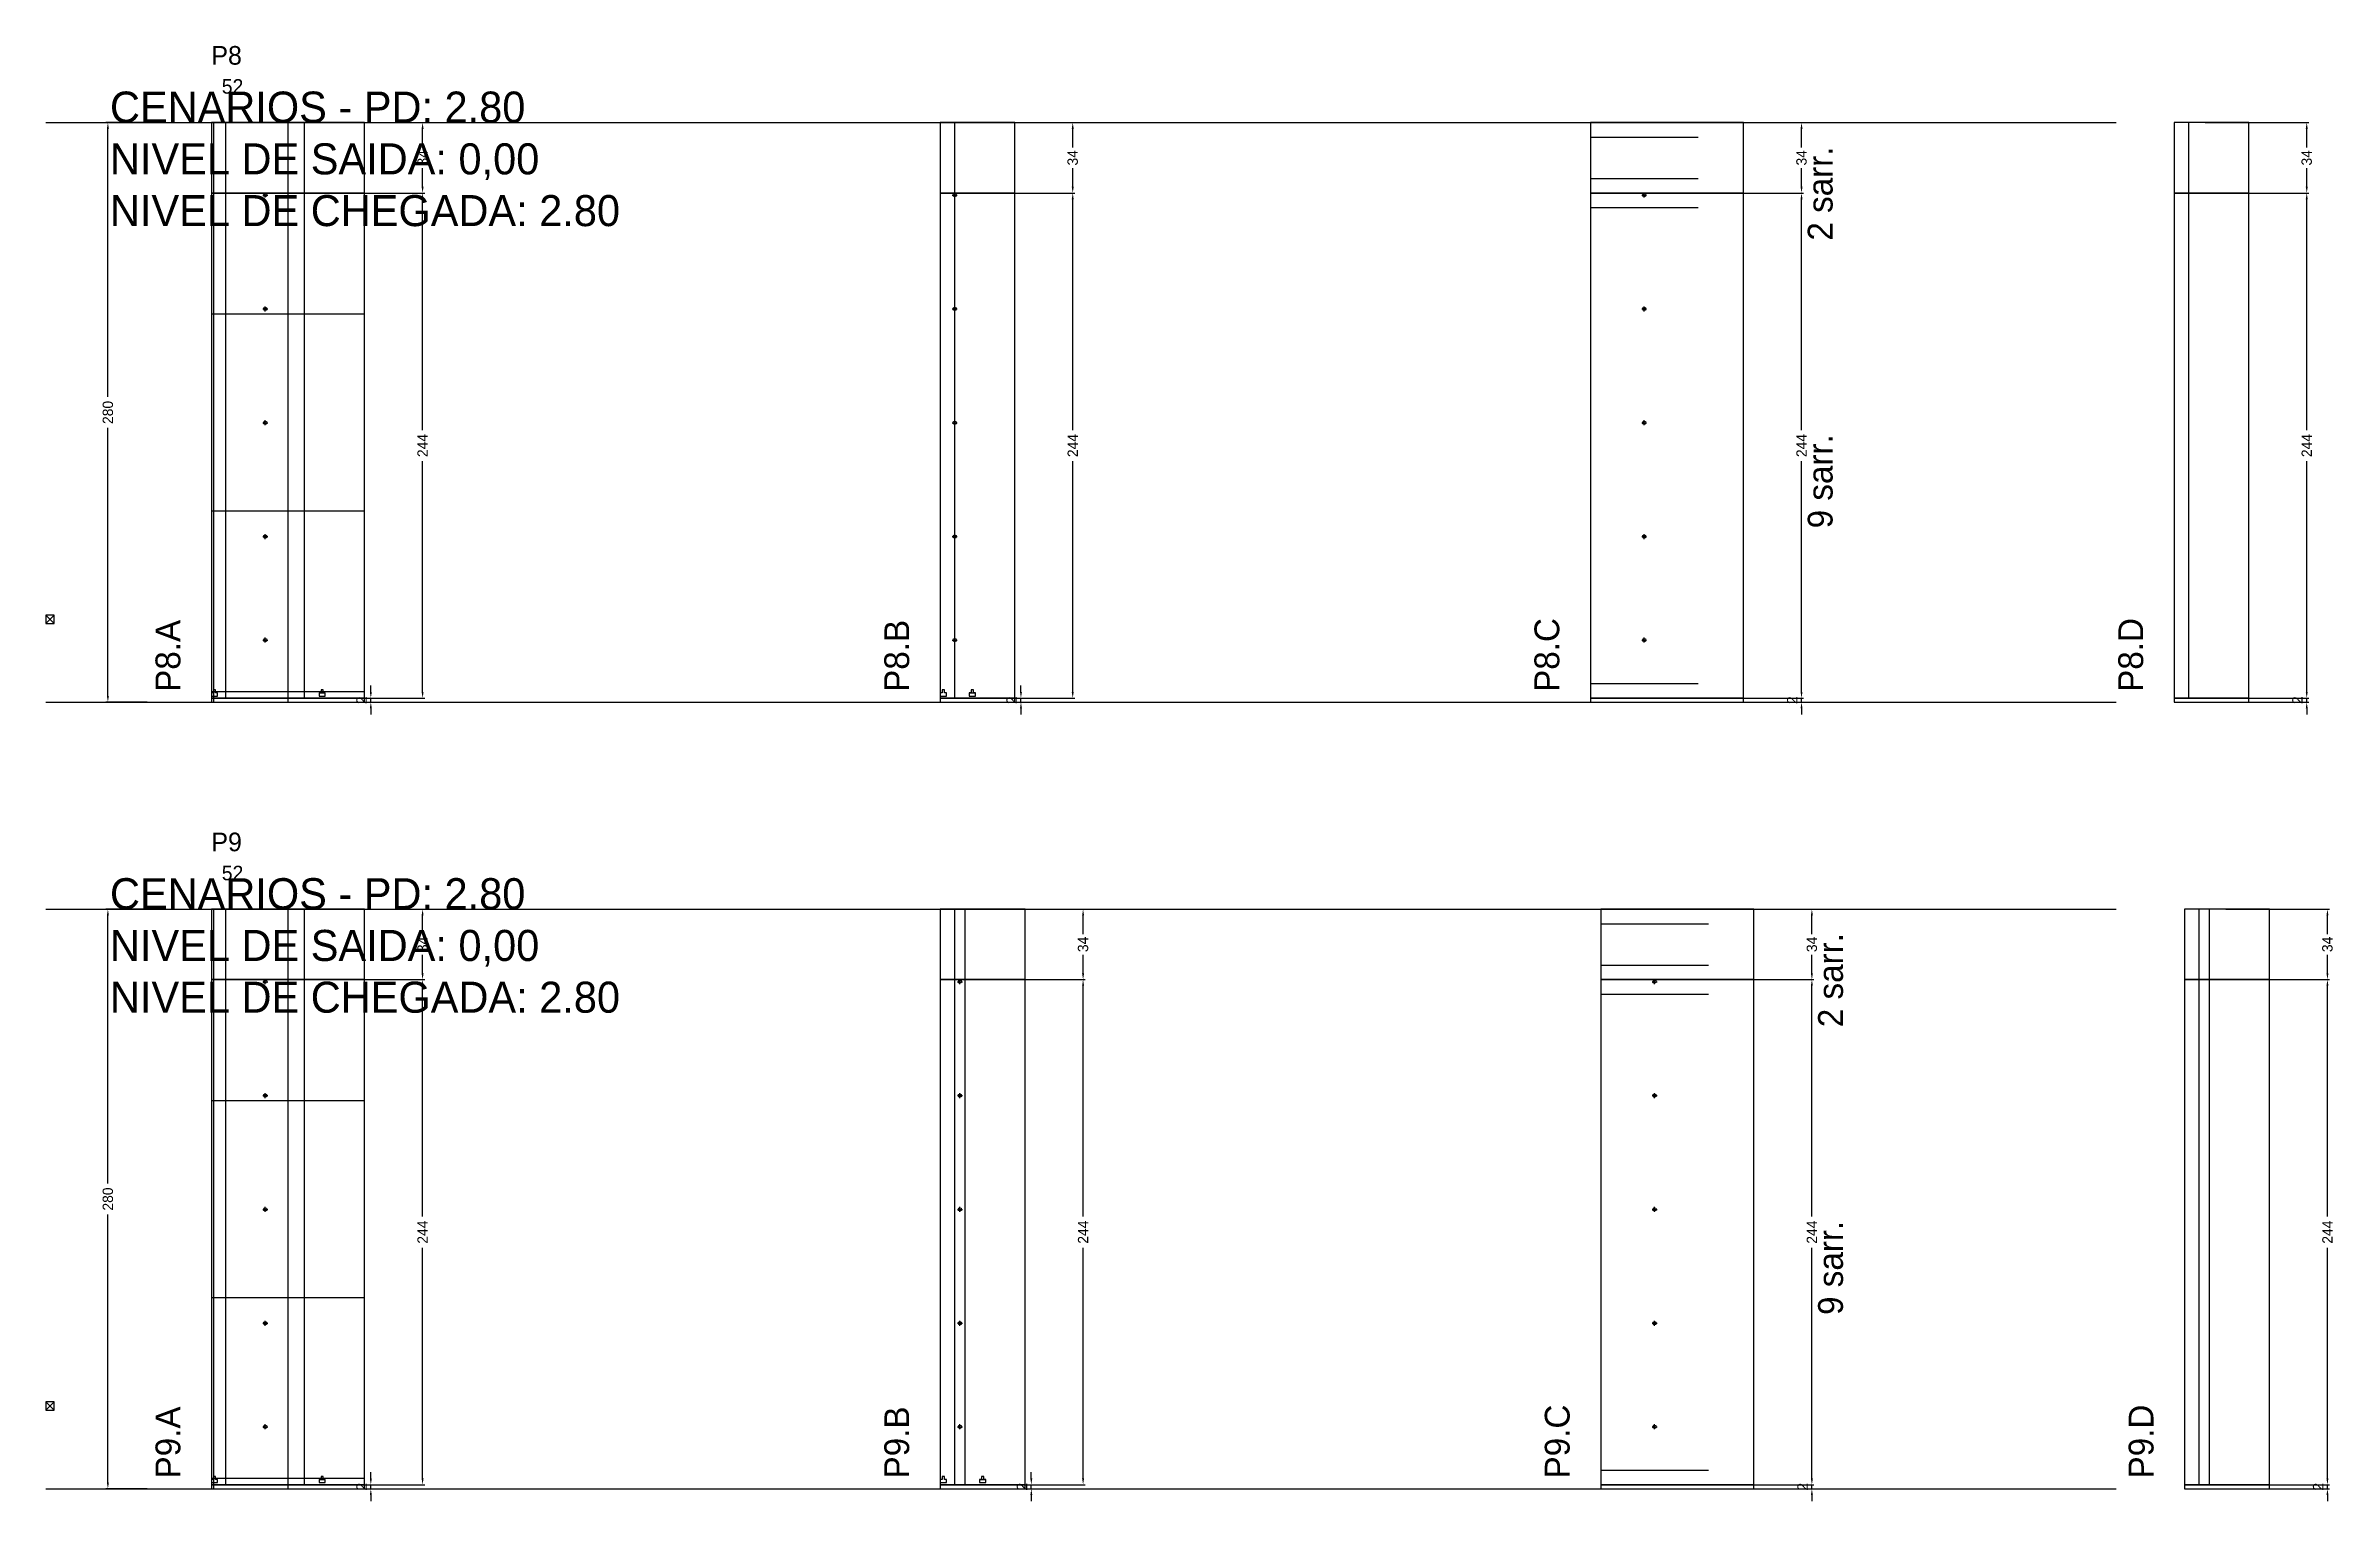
# Model space of a CAD drawing. Header units: centimetres. Extents: x -10500 to 4105, y -36866 to 295.
# Drawn here: x -7000 to -5895, y -3426 to -2723 of the extents above; entities that cross this region are included whole.
import ezdxf

# ---------------------------------------------------------------- set-up
doc = ezdxf.new("R2010")
doc.units = ezdxf.units.CM
doc.linetypes.add('DASHED', pattern=[2, -2])
for name, color, linetype in [('CHAPA', 140, 'Continuous'), ('COTA', 241, 'Continuous'), ('COTAS FURACAO', 16, 'Continuous'), ('Madeira', 30, 'Continuous'), ('NOMENCLATURA', 7, 'Continuous'), ('Nível', 160, 'Continuous'), ('Painéis', 200, 'Continuous'), ('Perfil Metálico', 150, 'Continuous'), ('SARR_2.2x7', 40, 'Continuous'), ('SARRAFO DE PRESSAO', 200, 'Continuous'), ('texto', 7, 'Continuous'), ('TEXTO_GERAL', 7, 'Continuous')]:
    doc.layers.add(name, color=color, linetype=linetype)
doc.dimstyles.new('PAINEL-NOVA', dxfattribs={"dimtxt": 5, "dimasz": 3, "dimexe": 1, "dimexo": 1, "dimgap": 1, "dimtad": 1, "dimcen": 2.5, "dimazin": 3, "dimtfac": 1, "dimtmove": 0, "dimatfit": 3})

msp = doc.modelspace()

# ---------------------------------------------------------------- texts
at = {"layer": 'NOMENCLATURA'}
for s, p in [('CENARIOS - PD: 2.80', (-6969, -2760)), ('NIVEL DE SAIDA: 0,00', (-6969, -2785)), ('NIVEL DE CHEGADA: 2.80', (-6969, -2810)), ('CENARIOS - PD: 2.80', (-6969, -3140)), ('NIVEL DE SAIDA: 0,00', (-6969, -3165)), ('NIVEL DE CHEGADA: 2.80', (-6969, -3190))]:
    msp.add_text(s, height=15, dxfattribs=at).set_placement(p)
for s, p in [('2 sarr.', (-6137, -2817)), ('9 sarr.', (-6137, -2956)), ('P8.A', (-6935, -3035)), ('P8.B', (-6583, -3035)), ('P8.C', (-6269, -3035)), ('P8.D', (-5987, -3035)), ('2 sarr.', (-6132, -3197)), ('9 sarr.', (-6132, -3336)), ('P9.A', (-6935, -3415)), ('P9.B', (-6583, -3415)), ('P9.C', (-6264, -3415)), ('P9.D', (-5982, -3415))]:
    msp.add_text(s, height=12, rotation=90, dxfattribs=at).set_placement(p)
at = {"layer": 'texto'}
for p in [(-6915, -2746), (-6915, -3126)]:
    msp.add_text('52', height=7, dxfattribs=at).set_placement(p)
at = {"layer": 'TEXTO_GERAL'}
for s, p in [('P8', (-6920, -2732)), ('P9', (-6920, -3112))]:
    msp.add_text(s, height=9, dxfattribs=at).set_placement(p)

# ---------------------------------------------------------------- blocks, each defined once
blk = doc.blocks.new('_CLOSEDFILLED')
at = {"color": 0, "linetype": 'BYBLOCK'}
blk.add_solid([(-1, 0.16), (0, 0), (-1, -0.16)], dxfattribs=at)
blk = doc.blocks.new('*D209')
for p, q in [((-6951, -3140), (-6971, -3140)), ((-6970, -3272.5), (-6970, -3143)), ((-6970, -3417), (-6970, -3287.5)), ((-6951, -3420), (-6971, -3420))]:
    blk.add_line(p, q)
at = {"layer": 'Defpoints'}
for p in [(-6950, -3140), (-6970, -3420), (-6950, -3420)]:
    blk.add_point(p, dxfattribs=at)
at = {"layer": 'COTA', "xscale": 3, "yscale": 3}
for p, rotation in [((-6970, -3140), 90), ((-6970, -3420), 270)]:
    blk.add_blockref('_CLOSEDFILLED', p, dxfattribs=dict(at, rotation=rotation))
at = {"layer": 'COTA', "insert": (-6970, -3280), "char_height": 5, "attachment_point": 5, "rotation": 90}
blk.add_mtext('280', dxfattribs=at)
blk = doc.blocks.new('MULDURA')
at = {"layer": 'Paineis'}
for p, q in [((0, 0), (4, 4)), ((4, 0), (0, 4))]:
    blk.add_line(p, q, dxfattribs=at)
blk.add_lwpolyline([(0, 0), (4, 0), (4, 4), (0, 4)], close=True, dxfattribs=at)
blk = doc.blocks.new('*D211')
for p, q in [((-6867, -3174), (-6817, -3174)), ((-6818, -3288.5), (-6818, -3177)), ((-6818, -3415), (-6818, -3303.5)), ((-6867, -3418), (-6817, -3418))]:
    blk.add_line(p, q)
at = {"layer": 'Defpoints'}
for p in [(-6868, -3174), (-6868, -3418), (-6818, -3418)]:
    blk.add_point(p, dxfattribs=at)
at = {"layer": 'COTA', "xscale": 3, "yscale": 3}
for p, rotation in [((-6818, -3174), 90), ((-6818, -3418), 270)]:
    blk.add_blockref('_CLOSEDFILLED', p, dxfattribs=dict(at, rotation=rotation))
at = {"layer": 'COTA', "insert": (-6818, -3296), "char_height": 5, "attachment_point": 5, "rotation": 90}
blk.add_mtext('244', dxfattribs=at)
blk = doc.blocks.new('*D212')
for p, q in [((-6867, -3140), (-6817, -3140)), ((-6818, -3152), (-6818, -3143)), ((-6818, -3171), (-6818, -3162)), ((-6867, -3174), (-6817, -3174))]:
    blk.add_line(p, q)
at = {"layer": 'Defpoints'}
for p in [(-6868, -3140), (-6868, -3174), (-6818, -3174)]:
    blk.add_point(p, dxfattribs=at)
at = {"layer": 'COTA', "xscale": 3, "yscale": 3}
for p, rotation in [((-6818, -3140), 90), ((-6818, -3174), 270)]:
    blk.add_blockref('_CLOSEDFILLED', p, dxfattribs=dict(at, rotation=rotation))
at = {"layer": 'COTA', "insert": (-6818, -3157), "char_height": 5, "attachment_point": 5, "rotation": 90}
blk.add_mtext('34', dxfattribs=at)
blk = doc.blocks.new('SLIPTEE')
at = {"layer": 'Paineis'}
blk.add_lwpolyline([(0, 0), (3, 0), (3, 1.5), (2, 1.5), (2, 3), (1, 3), (1, 1.5), (0, 1.5)], close=True, dxfattribs=at)
blk = doc.blocks.new('SLIPTDD')
at = {"layer": 'Paineis'}
blk.add_line((0, 1.5), (3, 1.5), dxfattribs=at)
blk.add_lwpolyline([(0, 0), (3, 0), (3, 1.5), (2, 1.5), (2, 3), (1, 3), (1, 1.5), (0, 1.5)], close=True, dxfattribs=at)
blk = doc.blocks.new('furacao')
at = {"layer": 'COTAS FURACAO'}
for p, q in [((-1.2, 0), (1.2, 0)), ((0, -1.2), (0, 1.2))]:
    blk.add_line(p, q, dxfattribs=at)
blk.add_circle((0, 0), 0.8, dxfattribs=at)
blk = doc.blocks.new('*D214')
for p, q in [((-6548, -3174), (-6498, -3174)), ((-6499, -3288.5), (-6499, -3177)), ((-6499, -3415), (-6499, -3303.5)), ((-6548, -3418), (-6498, -3418))]:
    blk.add_line(p, q)
at = {"layer": 'Defpoints'}
for p in [(-6549, -3174), (-6549, -3418), (-6499, -3418)]:
    blk.add_point(p, dxfattribs=at)
at = {"layer": 'COTA', "xscale": 3, "yscale": 3}
for p, rotation in [((-6499, -3174), 90), ((-6499, -3418), 270)]:
    blk.add_blockref('_CLOSEDFILLED', p, dxfattribs=dict(at, rotation=rotation))
at = {"layer": 'COTA', "insert": (-6499, -3296), "char_height": 5, "attachment_point": 5, "rotation": 90}
blk.add_mtext('244', dxfattribs=at)
blk = doc.blocks.new('*D215')
for p, q in [((-6548, -3140), (-6498, -3140)), ((-6499, -3152), (-6499, -3143)), ((-6499, -3171), (-6499, -3162)), ((-6548, -3174), (-6498, -3174))]:
    blk.add_line(p, q)
at = {"layer": 'Defpoints'}
for p in [(-6549, -3140), (-6549, -3174), (-6499, -3174)]:
    blk.add_point(p, dxfattribs=at)
at = {"layer": 'COTA', "xscale": 3, "yscale": 3}
for p, rotation in [((-6499, -3140), 90), ((-6499, -3174), 270)]:
    blk.add_blockref('_CLOSEDFILLED', p, dxfattribs=dict(at, rotation=rotation))
at = {"layer": 'COTA', "insert": (-6499, -3157), "char_height": 5, "attachment_point": 5, "rotation": 90}
blk.add_mtext('34', dxfattribs=at)
blk = doc.blocks.new('*D217')
for p, q in [((-6196, -3174), (-6146, -3174)), ((-6147, -3288.5), (-6147, -3177)), ((-6147, -3415), (-6147, -3303.5)), ((-6196, -3418), (-6146, -3418))]:
    blk.add_line(p, q)
at = {"layer": 'Defpoints'}
for p in [(-6197, -3174), (-6197, -3418), (-6147, -3418)]:
    blk.add_point(p, dxfattribs=at)
at = {"layer": 'COTA', "xscale": 3, "yscale": 3}
for p, rotation in [((-6147, -3174), 90), ((-6147, -3418), 270)]:
    blk.add_blockref('_CLOSEDFILLED', p, dxfattribs=dict(at, rotation=rotation))
at = {"layer": 'COTA', "insert": (-6147, -3296), "char_height": 5, "attachment_point": 5, "rotation": 90}
blk.add_mtext('244', dxfattribs=at)
blk = doc.blocks.new('*D218')
for p, q in [((-6196, -3140), (-6146, -3140)), ((-6147, -3152), (-6147, -3143)), ((-6147, -3171), (-6147, -3162)), ((-6196, -3174), (-6146, -3174))]:
    blk.add_line(p, q)
at = {"layer": 'Defpoints'}
for p in [(-6197, -3140), (-6197, -3174), (-6147, -3174)]:
    blk.add_point(p, dxfattribs=at)
at = {"layer": 'COTA', "xscale": 3, "yscale": 3}
for p, rotation in [((-6147, -3140), 90), ((-6147, -3174), 270)]:
    blk.add_blockref('_CLOSEDFILLED', p, dxfattribs=dict(at, rotation=rotation))
at = {"layer": 'COTA', "insert": (-6147, -3157), "char_height": 5, "attachment_point": 5, "rotation": 90}
blk.add_mtext('34', dxfattribs=at)
blk = doc.blocks.new('*D220')
for p, q in [((-5947, -3174), (-5897, -3174)), ((-5898, -3288.5), (-5898, -3177)), ((-5898, -3415), (-5898, -3303.5)), ((-5947, -3418), (-5897, -3418))]:
    blk.add_line(p, q)
at = {"layer": 'Defpoints'}
for p in [(-5948, -3174), (-5948, -3418), (-5898, -3418)]:
    blk.add_point(p, dxfattribs=at)
at = {"layer": 'COTA', "xscale": 3, "yscale": 3}
for p, rotation in [((-5898, -3174), 90), ((-5898, -3418), 270)]:
    blk.add_blockref('_CLOSEDFILLED', p, dxfattribs=dict(at, rotation=rotation))
at = {"layer": 'COTA', "insert": (-5898, -3296), "char_height": 5, "attachment_point": 5, "rotation": 90}
blk.add_mtext('244', dxfattribs=at)
blk = doc.blocks.new('*D221')
for p, q in [((-5947, -3140), (-5897, -3140)), ((-5898, -3152), (-5898, -3143)), ((-5898, -3171), (-5898, -3162)), ((-5947, -3174), (-5897, -3174))]:
    blk.add_line(p, q)
at = {"layer": 'Defpoints'}
for p in [(-5948, -3140), (-5948, -3174), (-5898, -3174)]:
    blk.add_point(p, dxfattribs=at)
at = {"layer": 'COTA', "xscale": 3, "yscale": 3}
for p, rotation in [((-5898, -3140), 90), ((-5898, -3174), 270)]:
    blk.add_blockref('_CLOSEDFILLED', p, dxfattribs=dict(at, rotation=rotation))
at = {"layer": 'COTA', "insert": (-5898, -3157), "char_height": 5, "attachment_point": 5, "rotation": 90}
blk.add_mtext('34', dxfattribs=at)
blk = doc.blocks.new('*D183')
for p, q in [((-6951, -2760), (-6971, -2760)), ((-6970, -2892.5), (-6970, -2763)), ((-6970, -3037), (-6970, -2907.5)), ((-6951, -3040), (-6971, -3040))]:
    blk.add_line(p, q)
at = {"layer": 'Defpoints'}
for p in [(-6950, -2760), (-6970, -3040), (-6950, -3040)]:
    blk.add_point(p, dxfattribs=at)
at = {"layer": 'COTA', "xscale": 3, "yscale": 3}
for p, rotation in [((-6970, -2760), 90), ((-6970, -3040), 270)]:
    blk.add_blockref('_CLOSEDFILLED', p, dxfattribs=dict(at, rotation=rotation))
at = {"layer": 'COTA', "insert": (-6970, -2900), "char_height": 5, "attachment_point": 5, "rotation": 90}
blk.add_mtext('280', dxfattribs=at)
blk = doc.blocks.new('*D185')
for p, q in [((-6867, -2794), (-6817, -2794)), ((-6818, -2908.5), (-6818, -2797)), ((-6818, -3035), (-6818, -2923.5)), ((-6867, -3038), (-6817, -3038))]:
    blk.add_line(p, q)
at = {"layer": 'Defpoints'}
for p in [(-6868, -2794), (-6868, -3038), (-6818, -3038)]:
    blk.add_point(p, dxfattribs=at)
at = {"layer": 'COTA', "xscale": 3, "yscale": 3}
for p, rotation in [((-6818, -2794), 90), ((-6818, -3038), 270)]:
    blk.add_blockref('_CLOSEDFILLED', p, dxfattribs=dict(at, rotation=rotation))
at = {"layer": 'COTA', "insert": (-6818, -2916), "char_height": 5, "attachment_point": 5, "rotation": 90}
blk.add_mtext('244', dxfattribs=at)
blk = doc.blocks.new('*D186')
for p, q in [((-6867, -2760), (-6817, -2760)), ((-6818, -2772), (-6818, -2763)), ((-6818, -2791), (-6818, -2782)), ((-6867, -2794), (-6817, -2794))]:
    blk.add_line(p, q)
at = {"layer": 'Defpoints'}
for p in [(-6868, -2760), (-6868, -2794), (-6818, -2794)]:
    blk.add_point(p, dxfattribs=at)
at = {"layer": 'COTA', "xscale": 3, "yscale": 3}
for p, rotation in [((-6818, -2760), 90), ((-6818, -2794), 270)]:
    blk.add_blockref('_CLOSEDFILLED', p, dxfattribs=dict(at, rotation=rotation))
at = {"layer": 'COTA', "insert": (-6818, -2777), "char_height": 5, "attachment_point": 5, "rotation": 90}
blk.add_mtext('34', dxfattribs=at)
blk = doc.blocks.new('*D188')
for p, q in [((-6553, -2794), (-6503, -2794)), ((-6504, -2908.5), (-6504, -2797)), ((-6504, -3035), (-6504, -2923.5)), ((-6553, -3038), (-6503, -3038))]:
    blk.add_line(p, q)
at = {"layer": 'Defpoints'}
for p in [(-6554, -2794), (-6554, -3038), (-6504, -3038)]:
    blk.add_point(p, dxfattribs=at)
at = {"layer": 'COTA', "xscale": 3, "yscale": 3}
for p, rotation in [((-6504, -2794), 90), ((-6504, -3038), 270)]:
    blk.add_blockref('_CLOSEDFILLED', p, dxfattribs=dict(at, rotation=rotation))
at = {"layer": 'COTA', "insert": (-6504, -2916), "char_height": 5, "attachment_point": 5, "rotation": 90}
blk.add_mtext('244', dxfattribs=at)
blk = doc.blocks.new('*D189')
for p, q in [((-6553, -2760), (-6503, -2760)), ((-6504, -2772), (-6504, -2763)), ((-6504, -2791), (-6504, -2782)), ((-6553, -2794), (-6503, -2794))]:
    blk.add_line(p, q)
at = {"layer": 'Defpoints'}
for p in [(-6554, -2760), (-6554, -2794), (-6504, -2794)]:
    blk.add_point(p, dxfattribs=at)
at = {"layer": 'COTA', "xscale": 3, "yscale": 3}
for p, rotation in [((-6504, -2760), 90), ((-6504, -2794), 270)]:
    blk.add_blockref('_CLOSEDFILLED', p, dxfattribs=dict(at, rotation=rotation))
at = {"layer": 'COTA', "insert": (-6504, -2777), "char_height": 5, "attachment_point": 5, "rotation": 90}
blk.add_mtext('34', dxfattribs=at)
blk = doc.blocks.new('*D191')
for p, q in [((-6201, -2794), (-6151, -2794)), ((-6152, -2908.5), (-6152, -2797)), ((-6152, -3035), (-6152, -2923.5)), ((-6201, -3038), (-6151, -3038))]:
    blk.add_line(p, q)
at = {"layer": 'Defpoints'}
for p in [(-6202, -2794), (-6202, -3038), (-6152, -3038)]:
    blk.add_point(p, dxfattribs=at)
at = {"layer": 'COTA', "xscale": 3, "yscale": 3}
for p, rotation in [((-6152, -2794), 90), ((-6152, -3038), 270)]:
    blk.add_blockref('_CLOSEDFILLED', p, dxfattribs=dict(at, rotation=rotation))
at = {"layer": 'COTA', "insert": (-6152, -2916), "char_height": 5, "attachment_point": 5, "rotation": 90}
blk.add_mtext('244', dxfattribs=at)
blk = doc.blocks.new('*D192')
for p, q in [((-6201, -2760), (-6151, -2760)), ((-6152, -2772), (-6152, -2763)), ((-6152, -2791), (-6152, -2782)), ((-6201, -2794), (-6151, -2794))]:
    blk.add_line(p, q)
at = {"layer": 'Defpoints'}
for p in [(-6202, -2760), (-6202, -2794), (-6152, -2794)]:
    blk.add_point(p, dxfattribs=at)
at = {"layer": 'COTA', "xscale": 3, "yscale": 3}
for p, rotation in [((-6152, -2760), 90), ((-6152, -2794), 270)]:
    blk.add_blockref('_CLOSEDFILLED', p, dxfattribs=dict(at, rotation=rotation))
at = {"layer": 'COTA', "insert": (-6152, -2777), "char_height": 5, "attachment_point": 5, "rotation": 90}
blk.add_mtext('34', dxfattribs=at)
blk = doc.blocks.new('*D194')
for p, q in [((-5957, -2794), (-5907, -2794)), ((-5908, -2908.5), (-5908, -2797)), ((-5908, -3035), (-5908, -2923.5)), ((-5957, -3038), (-5907, -3038))]:
    blk.add_line(p, q)
at = {"layer": 'Defpoints'}
for p in [(-5958, -2794), (-5958, -3038), (-5908, -3038)]:
    blk.add_point(p, dxfattribs=at)
at = {"layer": 'COTA', "xscale": 3, "yscale": 3}
for p, rotation in [((-5908, -2794), 90), ((-5908, -3038), 270)]:
    blk.add_blockref('_CLOSEDFILLED', p, dxfattribs=dict(at, rotation=rotation))
at = {"layer": 'COTA', "insert": (-5908, -2916), "char_height": 5, "attachment_point": 5, "rotation": 90}
blk.add_mtext('244', dxfattribs=at)
blk = doc.blocks.new('*D195')
for p, q in [((-5957, -2760), (-5907, -2760)), ((-5908, -2772), (-5908, -2763)), ((-5908, -2791), (-5908, -2782)), ((-5957, -2794), (-5907, -2794))]:
    blk.add_line(p, q)
at = {"layer": 'Defpoints'}
for p in [(-5958, -2760), (-5958, -2794), (-5908, -2794)]:
    blk.add_point(p, dxfattribs=at)
at = {"layer": 'COTA', "xscale": 3, "yscale": 3}
for p, rotation in [((-5908, -2760), 90), ((-5908, -2794), 270)]:
    blk.add_blockref('_CLOSEDFILLED', p, dxfattribs=dict(at, rotation=rotation))
at = {"layer": 'COTA', "insert": (-5908, -2777), "char_height": 5, "attachment_point": 5, "rotation": 90}
blk.add_mtext('34', dxfattribs=at)

# ---------------------------------------------------------------- dimensions: what is measured, and where the dimension line sits
at = {"layer": 'COTA'}
for base, p1, p2, picture, middle in [((-6970, -3040), (-6950, -3040), (-6950, -2760), '*D183', (-6970, -2900)), ((-6818, -2794), (-6868, -2794), (-6868, -2760), '*D186', (-6818, -2777)), ((-6504, -2794), (-6554, -2794), (-6554, -2760), '*D189', (-6504, -2777)), ((-6152, -2794), (-6202, -2794), (-6202, -2760), '*D192', (-6152, -2777)), ((-5908, -2794), (-5958, -2794), (-5958, -2760), '*D195', (-5908, -2777)), ((-6818, -3038), (-6868, -3038), (-6868, -2794), '*D185', (-6818, -2916)), ((-6504, -3038), (-6554, -3038), (-6554, -2794), '*D188', (-6504, -2916)), ((-6152, -3038), (-6202, -3038), (-6202, -2794), '*D191', (-6152, -2916)), ((-5908, -3038), (-5958, -3038), (-5958, -2794), '*D194', (-5908, -2916)), ((-6970, -3420), (-6950, -3420), (-6950, -3140), '*D209', (-6970, -3280)), ((-6818, -3174), (-6868, -3174), (-6868, -3140), '*D212', (-6818, -3157)), ((-6499, -3174), (-6549, -3174), (-6549, -3140), '*D215', (-6499, -3157)), ((-6147, -3174), (-6197, -3174), (-6197, -3140), '*D218', (-6147, -3157)), ((-5898, -3174), (-5948, -3174), (-5948, -3140), '*D221', (-5898, -3157)), ((-6818, -3418), (-6868, -3418), (-6868, -3174), '*D211', (-6818, -3296)), ((-6499, -3418), (-6549, -3418), (-6549, -3174), '*D214', (-6499, -3296)), ((-6147, -3418), (-6197, -3418), (-6197, -3174), '*D217', (-6147, -3296)), ((-5898, -3418), (-5948, -3418), (-5948, -3174), '*D220', (-5898, -3296))]:
    dim = msp.add_linear_dim(base=base, p1=p1, p2=p2, angle=90, dimstyle='PAINEL-NOVA', dxfattribs=at)
    dim.commit()
    dim.dimension.update_dxf_attribs({"geometry": picture, "text_midpoint": middle})
for base, p1, p2 in [((-6843, -3040), (-6868, -3040), (-6868, -3038)), ((-6529, -3040), (-6554, -3040), (-6554, -3038)), ((-6152, -3040), (-6202, -3040), (-6202, -3038)), ((-5908, -3040), (-5958, -3040), (-5958, -3038)), ((-6843, -3420), (-6868, -3420), (-6868, -3418)), ((-6524, -3420), (-6549, -3420), (-6549, -3418)), ((-6147, -3420), (-6197, -3420), (-6197, -3418)), ((-5898, -3420), (-5948, -3420), (-5948, -3418))]:
    msp.add_linear_dim(base=base, p1=p1, p2=p2, angle=90, dimstyle='PAINEL-NOVA', dxfattribs=at).render()

# ---------------------------------------------------------------- linework, layer by layer
at = {"layer": 'CHAPA'}
for points in [[(-6920, -3040), (-6918.8, -3040), (-6918.8, -2760), (-6920, -2760)], [(-6920, -3420), (-6918.8, -3420), (-6918.8, -3140), (-6920, -3140)]]:
    msp.add_lwpolyline(points, close=True, dxfattribs=at)
at = {"layer": 'Madeira'}
for points in [[(-6920, -2852.4), (-6846, -2852.4)], [(-6920, -2947.6), (-6846, -2947.6)], [(-6920, -3232.4), (-6846, -3232.4)], [(-6920, -3327.6), (-6846, -3327.6)]]:
    msp.add_lwpolyline(points, dxfattribs=at)
at = {"layer": 'Nível', "linetype": 'DASHED'}
for points in [[(-7000, -2760), (-6000, -2760)], [(-7000, -3040), (-6000, -3040)], [(-7000, -3140), (-6000, -3140)], [(-7000, -3420), (-6000, -3420)]]:
    msp.add_lwpolyline(points, dxfattribs=at)
at = {"layer": 'Painéis'}
for points in [[(-6920, -2794), (-6846, -2794), (-6846, -2760), (-6920, -2760)], [(-6920, -3040), (-6846, -3040), (-6846, -2760), (-6920, -2760)], [(-6568, -2794), (-6532, -2794), (-6532, -2760), (-6568, -2760)], [(-6254, -2794), (-6180, -2794), (-6180, -2760), (-6254, -2760)], [(-5972, -2794), (-5936, -2794), (-5936, -2760), (-5972, -2760)], [(-6920, -3038), (-6846, -3038), (-6846, -2794), (-6920, -2794)], [(-6568, -3038), (-6532, -3038), (-6532, -2794), (-6568, -2794)], [(-6254, -3038), (-6180, -3038), (-6180, -2794), (-6254, -2794)], [(-5972, -3038), (-5936, -3038), (-5936, -2794), (-5972, -2794)], [(-6920, -3040), (-6846, -3040), (-6846, -3038), (-6920, -3038)], [(-6568, -3040), (-6532, -3040), (-6532, -3038), (-6568, -3038)], [(-6254, -3040), (-6180, -3040), (-6180, -3038), (-6254, -3038)], [(-5972, -3040), (-5936, -3040), (-5936, -3038), (-5972, -3038)], [(-6920, -3174), (-6846, -3174), (-6846, -3140), (-6920, -3140)], [(-6920, -3420), (-6846, -3420), (-6846, -3140), (-6920, -3140)], [(-6568, -3174), (-6527, -3174), (-6527, -3140), (-6568, -3140)], [(-6249, -3174), (-6175, -3174), (-6175, -3140), (-6249, -3140)], [(-5967, -3174), (-5926, -3174), (-5926, -3140), (-5967, -3140)], [(-6920, -3418), (-6846, -3418), (-6846, -3174), (-6920, -3174)], [(-6568, -3418), (-6527, -3418), (-6527, -3174), (-6568, -3174)], [(-6249, -3418), (-6175, -3418), (-6175, -3174), (-6249, -3174)], [(-5967, -3418), (-5926, -3418), (-5926, -3174), (-5967, -3174)], [(-6920, -3420), (-6846, -3420), (-6846, -3418), (-6920, -3418)], [(-6568, -3420), (-6527, -3420), (-6527, -3418), (-6568, -3418)], [(-6249, -3420), (-6175, -3420), (-6175, -3418), (-6249, -3418)], [(-5967, -3420), (-5926, -3420), (-5926, -3418), (-5967, -3418)]]:
    msp.add_lwpolyline(points, close=True, dxfattribs=at)
at = {"layer": 'Perfil Metálico'}
for p, q in [((-6883, -3040), (-6883, -2760)), ((-6883, -3420), (-6883, -3140))]:
    msp.add_line(p, q, dxfattribs=at)
at = {"layer": 'SARR_2.2x7'}
for points in [[(-6913, -2794), (-6913, -2760)], [(-6875, -2794), (-6875, -2760)], [(-6561, -2794), (-6561, -2760)], [(-6561, -2794), (-6561, -2760)], [(-5965, -2794), (-5965, -2760)], [(-5965, -2794), (-5965, -2760)], [(-6254, -2767), (-6202, -2767)], [(-6254, -2787), (-6202, -2787)], [(-6254, -2801), (-6202, -2801)], [(-6254, -3031), (-6202, -3031)], [(-6913, -3174), (-6913, -3140)], [(-6875, -3174), (-6875, -3140)], [(-6561, -3174), (-6561, -3140)], [(-6556, -3174), (-6556, -3140)], [(-6249, -3147), (-6197, -3147)], [(-5960, -3174), (-5960, -3140)], [(-5955, -3174), (-5955, -3140)], [(-6249, -3167), (-6197, -3167)], [(-6249, -3181), (-6197, -3181)], [(-6249, -3411), (-6197, -3411)]]:
    msp.add_lwpolyline(points, dxfattribs=at)
at = {"layer": 'SARR_2.2x7', "linetype": 'DASHED'}
for points in [[(-6913, -3038), (-6913, -2794)], [(-6875, -3038), (-6875, -2794)], [(-6561, -3038), (-6561, -2794)], [(-6561, -3038), (-6561, -2794)], [(-5965, -3038), (-5965, -2794)], [(-5965, -3038), (-5965, -2794)], [(-6913, -3418), (-6913, -3174)], [(-6875, -3418), (-6875, -3174)], [(-6561, -3418), (-6561, -3174)], [(-6556, -3418), (-6556, -3174)], [(-5960, -3418), (-5960, -3174)], [(-5955, -3418), (-5955, -3174)]]:
    msp.add_lwpolyline(points, dxfattribs=at)
at = {"layer": 'SARRAFO DE PRESSAO'}
for points in [[(-6920, -3040), (-6846, -3040), (-6846, -3035), (-6920, -3035)], [(-6920, -3420), (-6846, -3420), (-6846, -3415), (-6920, -3415)]]:
    msp.add_lwpolyline(points, close=True, dxfattribs=at)

# ---------------------------------------------------------------- block references
at = {"layer": 'COTA'}
for name, p in [('furacao', (-6894, -2795)), ('furacao', (-6561, -2795)), ('furacao', (-6228, -2795)), ('furacao', (-6894, -2850)), ('furacao', (-6561, -2850)), ('furacao', (-6228, -2850)), ('furacao', (-6894, -2905)), ('furacao', (-6561, -2905)), ('furacao', (-6228, -2905)), ('furacao', (-6894, -2960)), ('furacao', (-6561, -2960)), ('furacao', (-6228, -2960)), ('MULDURA', (-7000, -3002)), ('furacao', (-6894, -3010)), ('furacao', (-6561, -3010)), ('furacao', (-6228, -3010)), ('SLIPTEE', (-6920, -3037)), ('SLIPTDD', (-6868, -3037)), ('SLIPTEE', (-6568, -3037)), ('SLIPTDD', (-6554, -3037)), ('furacao', (-6894, -3175)), ('furacao', (-6558.5, -3175)), ('furacao', (-6223, -3175)), ('furacao', (-6894, -3230)), ('furacao', (-6558.5, -3230)), ('furacao', (-6223, -3230)), ('furacao', (-6894, -3285)), ('furacao', (-6558.5, -3285)), ('furacao', (-6223, -3285)), ('furacao', (-6894, -3340)), ('furacao', (-6558.5, -3340)), ('furacao', (-6223, -3340)), ('MULDURA', (-7000, -3382)), ('furacao', (-6894, -3390)), ('furacao', (-6558.5, -3390)), ('furacao', (-6223, -3390)), ('SLIPTEE', (-6920, -3417)), ('SLIPTDD', (-6868, -3417)), ('SLIPTEE', (-6568, -3417)), ('SLIPTDD', (-6549, -3417))]:
    msp.add_blockref(name, p, dxfattribs=at)

msp.set_redraw_order([(e.dxf.handle, doc.entitydb.next_handle()) for e in msp.query("TEXT MTEXT ATTDEF DIMENSION ARC_DIMENSION")])  # texts and dimensions are drawn at this point

doc.saveas('drawing.dxf')
